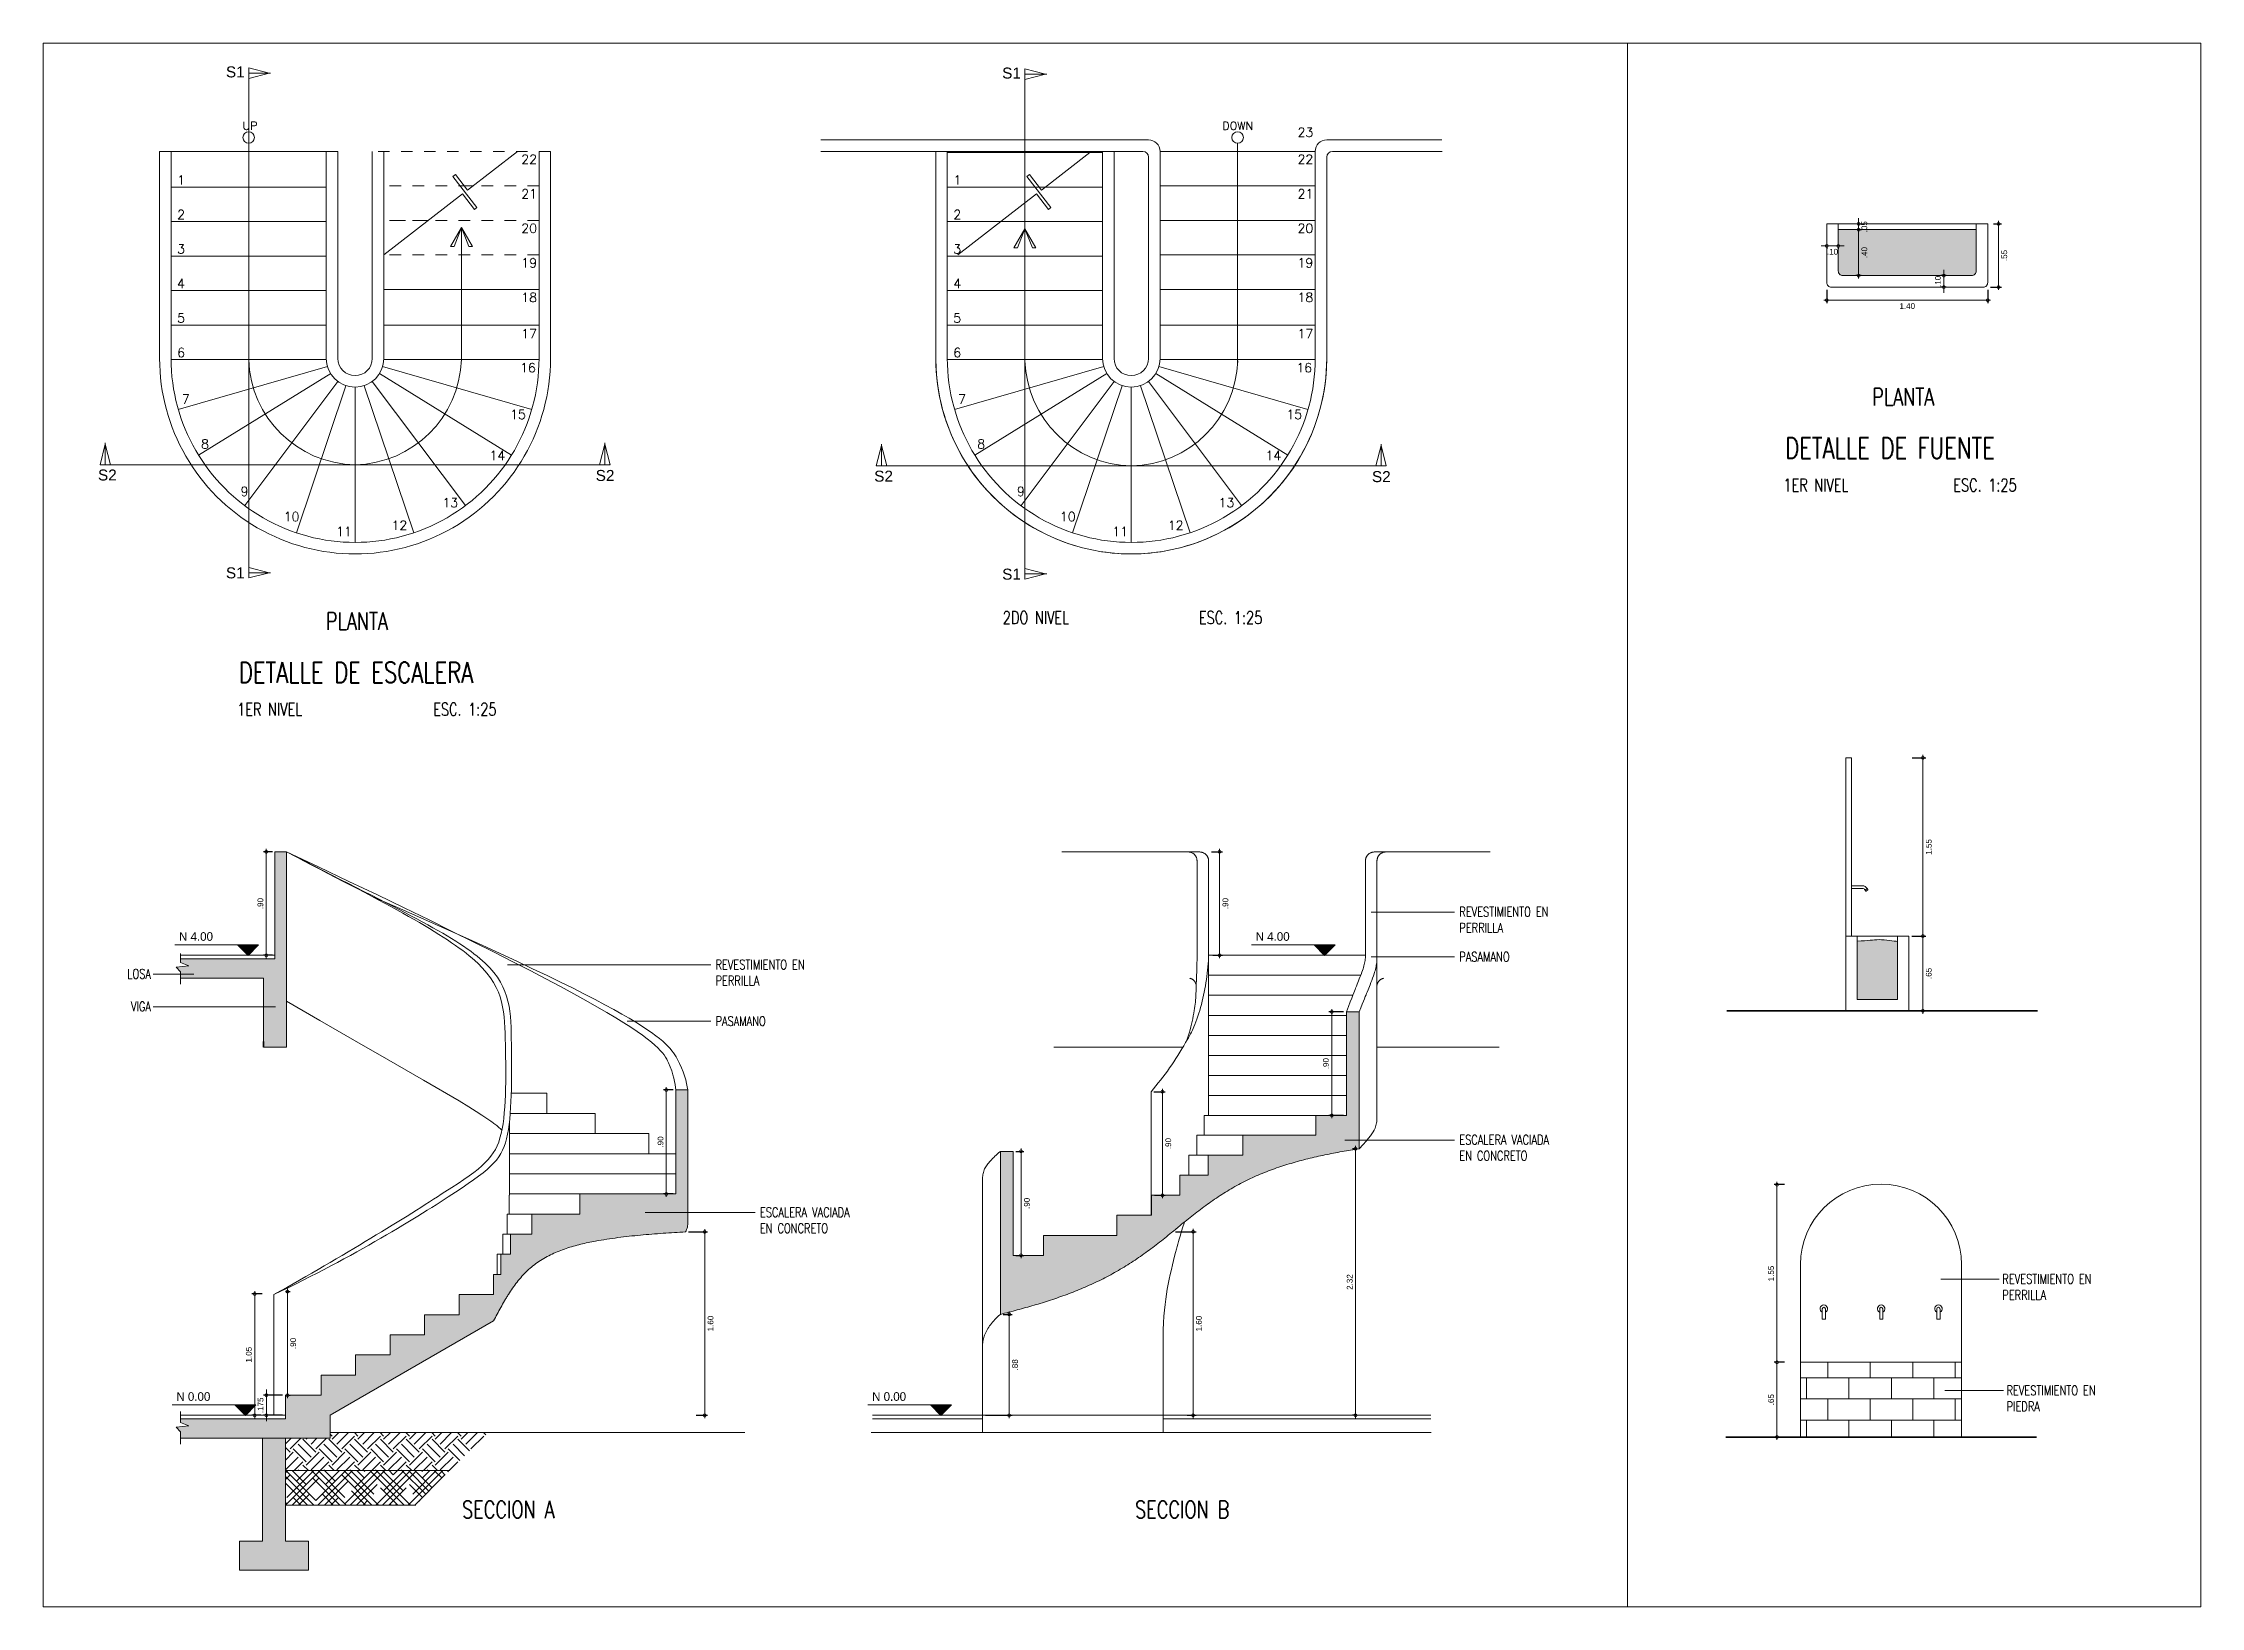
# Model space of a CAD drawing. Header units: metres. Extents: x 113 to 2416, y -346 to 476.
# Drawn here: x 259.36 to 278.13, y -166.51 to -152.91 of the extents above; entities that cross this region are included whole.
import ezdxf

# ---------------------------------------------------------------- set-up
doc = ezdxf.new("R2010")
doc.units = ezdxf.units.M
doc.header["$PDMODE"] = 34
for name, pattern in [('0', [0]), ('CONTINU', [0]), ('DASHED', [0.75, 0.5, -0.25])]:
    doc.linetypes.add(name, pattern=pattern)
doc.layers.get('0').update_dxf_attribs({"color": 250, "linetype": '0', "lineweight": 20})
doc.layers.get('Defpoints').update_dxf_attribs({"color": 6})
for name, color, linetype, lineweight in [('A-FLOR', 253, 'Continuous', 0), ('A-WALL', 250, 'Continuous', 20), ('baranda vidrio', 143, 'Continuous', 0), ('corte', 250, 'Continuous', 20), ('DIMENSIONES', 5, 'Continuous', 5), ('muros bajitos', 252, 'Continuous', 5), ('piscina', 131, 'Continuous', 0), ('piso', 253, 'Continuous', 0), ('S-STRS', 7, 'Continuous', 9), ('SE-2', 252, 'Continuous', 9), ('SE-3', 253, 'Continuous', 5), ('textos', 7, 'Continuous', 0)]:
    doc.layers.add(name, color=color, linetype=linetype, lineweight=lineweight)
doc.layers.add('RELLENO SECCION', color=8, linetype='Continuous', lineweight=0, transparency=0.4)
doc.styles.add('Arch-Dim', font='romans.shx', dxfattribs={"width": 0.75})
doc.styles.add('ESC100-2mm', font='arial.ttf', dxfattribs={"height": 0.15})
doc.styles.add('ESC25-2mm', font='arial.ttf', dxfattribs={"height": 0.05})
doc.styles.add('Roman', font='romans')
doc.styles.get("Standard").update_dxf_attribs({"font": 'arial.ttf', "height": 0.1875})
doc.dimstyles.new('DIMS25', dxfattribs={"dimtxt": 0.05, "dimasz": 0.05, "dimexe": 0.025, "dimexo": 0.025, "dimgap": 0.025, "dimtad": 2, "dimzin": 4, "dimdsep": 46, "dimtxsty": 'ESC25-2mm', "dimblk": 'DOTSMALL', "dimcen": 0.025, "dimdle": 0.025, "dimclrd": 256, "dimclre": 256, "dimclrt": 1, "dimadec": 0, "dimazin": 0, "dimtfac": 1, "dimtix": 1, "dimtmove": 2, "dimatfit": 3, "dimfxl": 1, "dimtolj": 1, "dimtzin": 0, "dimlwd": -1, "dimarcsym": 0})

msp = doc.modelspace()

# ---------------------------------------------------------------- texts
at = {"layer": 'textos'}
for s, insert, char_height, width, attachment_point, style in [('\\pxt5.9124,29;S1', (260.954, -153.112, -0.133), 0.09552, 0.83629, 1, 'ESC100-2mm'), ('\\pxt5.9124,29;S1', (267.705, -153.122, -0.133), 0.09552, 0.83629, 1, 'ESC100-2mm'), ('\\pxt5.9124,29;S2', (259.841, -156.617, -0.133), 0.09552, 0.83629, 1, 'ESC100-2mm'), ('\\pxt5.9124,29;S2', (264.17, -156.621, -0.133), 0.09552, 0.83629, 1, 'ESC100-2mm'), ('\\pxt5.9124,29;S2', (266.592, -156.627, -0.133), 0.09552, 0.83629, 1, 'ESC100-2mm'), ('\\pxt5.9124,29;S2', (270.921, -156.631, -0.133), 0.09552, 0.83629, 1, 'ESC100-2mm'), ('\\pxt5.9124,29;S1', (260.954, -157.468, -0.133), 0.09552, 0.83629, 1, 'ESC100-2mm'), ('\\pxt5.9124,29;S1', (267.705, -157.479, -0.133), 0.09552, 0.83629, 1, 'ESC100-2mm'), ('\\pxsm1;{\\H0.2554x;REVESTIMIENTO EN PERRILLA}', (271.681, -160.421, -0.195), 0.32694, 0.97467, 1, 'Arch-Dim'), ('\\pxsm1;{\\H0.2554x;PASAMANO}', (271.681, -160.812, -0.195), 0.32694, 0.97467, 1, 'Arch-Dim'), ('\\pxsm1;{\\H0.2554x;LOSA}', (260.302, -160.961), 0.32694, 0.97467, 3, 'Arch-Dim'), ('\\pxsm1;{\\H0.2554x;REVESTIMIENTO EN PERRILLA}', (265.212, -160.88), 0.32694, 0.97467, 1, 'Arch-Dim'), ('\\pxsm1;{\\H0.2554x;VIGA}', (260.302, -161.244), 0.32694, 0.97467, 3, 'Arch-Dim'), ('\\pxsm1;{\\H0.2554x;PASAMANO}', (265.212, -161.372), 0.32694, 0.97467, 1, 'Arch-Dim'), ('\\pxsm1;{\\H0.2554x;ESCALERA VACIADA EN CONCRETO}', (271.681, -162.403, -0.195), 0.32694, 0.97467, 1, 'Arch-Dim'), ('\\pxsm1;{\\H0.2554x;ESCALERA VACIADA EN CONCRETO}', (265.598, -163.034, -0.195), 0.32694, 0.97467, 1, 'Arch-Dim'), ('\\pxsm1;{\\H0.2554x;REVESTIMIENTO EN PERRILLA}', (276.404, -163.613, -0.195), 0.32694, 0.97467, 1, 'Arch-Dim'), ('\\pxsm1;{\\H0.2554x;REVESTIMIENTO EN PIEDRA}', (276.44, -164.583, -0.195), 0.32694, 0.97467, 1, 'Arch-Dim')]:
    msp.add_mtext(s, dxfattribs=dict(at, insert=insert, char_height=char_height, width=width, attachment_point=attachment_point, style=style))
for s, width, gutter_width, insert, char_height, attachment_point, style in [('UP', 109.13071, 50, (261.099, -153.593), 0.07, 1, 'Roman'), ('DOWN', 109.13071, 50, (269.888, -153.594), 0.07, 3, 'Roman'), ('{\\Ftxt|c0;N 4.00}', 2.21694, 0.5, (260.546, -160.64), 0.075, 1, 'ESC100-2mm'), ('{\\Ftxt|c0;N 4.00}', 2.21694, 0.5, (269.91, -160.64), 0.075, 1, 'ESC100-2mm'), ('{\\Ftxt|c0;N 0.00}', 2.21694, 0.5, (260.523, -164.64), 0.075, 1, 'ESC100-2mm'), ('{\\Ftxt|c0;N 0.00}', 2.21694, 0.5, (266.574, -164.64), 0.075, 1, 'ESC100-2mm')]:
    msp.add_mtext_dynamic_manual_height_columns(s, width=width, gutter_width=gutter_width, heights=[0], dxfattribs=dict(at, insert=insert, char_height=char_height, attachment_point=attachment_point, style=style))
at = {"layer": 'textos', "char_height": 0.08, "width": 3.38637}
for s, insert, attachment_point in [('\\pxqc;{\\Fromans|c0;23}', (268.649, -153.725), 7), ('\\pxqc;{\\Fromans|c0;22}', (261.898, -153.96), 7), ('\\pxqc;{\\Fromans|c0;22}', (268.649, -153.96), 7), ('\\pxqc;{\\Fromans|c0;1}', (262.257, -154.14), 9), ('\\pxqc;{\\Fromans|c0;1}', (269.008, -154.14), 9), ('\\pxqc;{\\Fromans|c0;21}', (261.898, -154.26), 7), ('\\pxqc;{\\Fromans|c0;21}', (268.649, -154.26), 7), ('\\pxqc;{\\Fromans|c0;2}', (262.257, -154.44), 9), ('\\pxqc;{\\Fromans|c0;2}', (269.008, -154.44), 9), ('\\pxqc;{\\Fromans|c0;20}', (261.898, -154.56), 7), ('\\pxqc;{\\Fromans|c0;20}', (268.649, -154.56), 7), ('\\pxqc;{\\Fromans|c0;3}', (262.257, -154.74), 9), ('\\pxqc;{\\Fromans|c0;19}', (261.898, -154.86), 7), ('\\pxqc;{\\Fromans|c0;3}', (269.008, -154.74), 9), ('\\pxqc;{\\Fromans|c0;19}', (268.649, -154.86), 7), ('\\pxqc;{\\Fromans|c0;4}', (262.257, -155.04), 9), ('\\pxqc;{\\Fromans|c0;4}', (269.008, -155.04), 9), ('\\pxqc;{\\Fromans|c0;18}', (261.898, -155.16), 7), ('\\pxqc;{\\Fromans|c0;18}', (268.649, -155.16), 7), ('\\pxqc;{\\Fromans|c0;5}', (262.257, -155.34), 9), ('\\pxqc;{\\Fromans|c0;5}', (269.008, -155.34), 9), ('\\pxqc;{\\Fromans|c0;6}', (262.257, -155.64), 9), ('\\pxqc;{\\Fromans|c0;17}', (261.898, -155.476), 7), ('\\pxqc;{\\Fromans|c0;6}', (269.008, -155.64), 9), ('\\pxqc;{\\Fromans|c0;17}', (268.649, -155.476), 7), ('\\pxqc;{\\Fromans|c0;16}', (261.888, -155.772), 7), ('\\pxqc;{\\Fromans|c0;16}', (268.639, -155.772), 7), ('\\pxqc;{\\Fromans|c0;7}', (262.298, -156.046), 9), ('\\pxqc;{\\Fromans|c0;15}', (261.801, -156.178), 7), ('\\pxqc;{\\Fromans|c0;7}', (269.049, -156.046), 9), ('\\pxqc;{\\Fromans|c0;15}', (268.552, -156.178), 7), ('\\pxqc;{\\Fromans|c0;8}', (262.465, -156.435), 9), ('\\pxqc;{\\Fromans|c0;14}', (265.007, -156.535), 9), ('\\pxqc;{\\Fromans|c0;8}', (269.216, -156.435), 9), ('\\pxqc;{\\Fromans|c0;14}', (271.758, -156.535), 9), ('\\pxqc;{\\Fromans|c0;9}', (262.809, -156.848), 9), ('\\pxqc;{\\Fromans|c0;13}', (264.598, -156.945), 9), ('\\pxqc;{\\Fromans|c0;9}', (269.561, -156.848), 9), ('\\pxqc;{\\Fromans|c0;13}', (271.349, -156.945), 9), ('\\pxqc;{\\Fromans|c0;10}', (263.218, -157.066), 9), ('\\pxqc;{\\Fromans|c0;12}', (264.156, -157.142), 9), ('\\pxqc;{\\Fromans|c0;10}', (269.969, -157.066), 9), ('\\pxqc;{\\Fromans|c0;12}', (270.907, -157.142), 9), ('\\pxqc;{\\Fromans|c0;11}', (263.674, -157.196), 9), ('\\pxqc;{\\Fromans|c0;11}', (270.425, -157.196), 9)]:
    msp.add_mtext(s, dxfattribs=dict(at, insert=insert, attachment_point=attachment_point))
at = {"layer": 'textos', "lineweight": 13, "style": 'Arch-Dim'}
for s, insert, char_height, attachment_point in [('PLANTA', (275.272, -155.91), 0.15, 1), ('DETALLE DE FUENTE', (274.516, -156.34), 0.18, 1), ('1ER NIVEL', (274.499, -156.697), 0.11, 1), ('ESC. 1:25', (275.977, -156.697), 0.11, 1), ('PLANTA', (261.823, -157.86), 0.15, 1), ('2DO NIVEL', (267.71, -157.85), 0.11, 1), ('ESC. 1:25', (269.416, -157.85), 0.11, 1), ('DETALLE DE ESCALERA', (261.067, -158.291), 0.18, 1), ('1ER NIVEL', (261.051, -158.647), 0.11, 1), ('ESC. 1:25', (262.756, -158.647), 0.11, 1), ('\\pxt5,13;SECCION A', (263.813, -165.585), 0.15, 3), ('\\pxt5,13;SECCION B', (269.681, -165.585), 0.15, 3)]:
    msp.add_mtext_dynamic_manual_height_columns(s, width=26.65337, gutter_width=15, heights=[0], dxfattribs=dict(at, insert=insert, char_height=char_height, attachment_point=attachment_point))

# ---------------------------------------------------------------- blocks, each defined once
blk = doc.blocks.new('_DotSmall')
at = {"color": 0, "linetype": 'ByBlock', "lineweight": 13, "const_width": 0.5}
blk.add_lwpolyline([(-0.0625, 0, 1), (0.0625, 0, 1)], format="xyb", close=True, dxfattribs=at)
blk = doc.blocks.new('*D507')
at = {"layer": 'Defpoints', "color": 0, "transparency": 16777216}
for p in [(275.646, -160.674), (275.646, -161.324), (275.713, -161.324)]:
    blk.add_point(p, dxfattribs=at)
at = {"layer": 'DIMENSIONES', "lineweight": -2, "transparency": 16777216}
for p, q in [((275.671, -160.674), (275.738, -160.674)), ((275.671, -161.324), (275.738, -161.324))]:
    blk.add_line(p, q, dxfattribs=at)
at = {"layer": 'DIMENSIONES', "transparency": 16777216}
blk.add_line((275.713, -160.649), (275.713, -161.349), dxfattribs=at)
at = {"layer": 'DIMENSIONES', "transparency": 16777216, "xscale": 0.05, "yscale": 0.05, "zscale": 0.05}
for p, rotation in [((275.713, -160.674), 90), ((275.713, -161.324), 270)]:
    blk.add_blockref('_DotSmall', p, dxfattribs=dict(at, rotation=rotation))
at = {"layer": 'DIMENSIONES', "color": 5, "lineweight": 13, "transparency": 16777216, "insert": (275.764, -160.999), "char_height": 0.05, "attachment_point": 5, "rotation": 90, "style": 'ESC25-2mm'}
blk.add_mtext('\\A1;.65', dxfattribs=at)
blk = doc.blocks.new('*D508')
at = {"layer": 'Defpoints', "color": 0, "transparency": 16777216}
for p in [(274.877, -155.031), (276.277, -155.031), (276.277, -155.145)]:
    blk.add_point(p, dxfattribs=at)
at = {"layer": 'DIMENSIONES', "transparency": 16777216}
blk.add_line((274.852, -155.145), (276.302, -155.145), dxfattribs=at)
at = {"layer": 'DIMENSIONES', "lineweight": -2, "transparency": 16777216}
for p, q in [((274.877, -155.056), (274.877, -155.17)), ((276.277, -155.056), (276.277, -155.17))]:
    blk.add_line(p, q, dxfattribs=at)
at = {"layer": 'DIMENSIONES', "transparency": 16777216, "xscale": 0.05, "yscale": 0.05, "zscale": 0.05, "rotation": 180}
blk.add_blockref('_DotSmall', (274.877, -155.145), dxfattribs=at)
at = {"layer": 'DIMENSIONES', "transparency": 16777216, "xscale": 0.05, "yscale": 0.05, "zscale": 0.05}
blk.add_blockref('_DotSmall', (276.277, -155.145), dxfattribs=at)
at = {"layer": 'DIMENSIONES', "color": 5, "lineweight": 13, "transparency": 16777216, "insert": (275.577, -155.196), "char_height": 0.05, "attachment_point": 5, "style": 'ESC25-2mm'}
blk.add_mtext('\\A1;1.40', dxfattribs=at)
blk = doc.blocks.new('*D509')
at = {"layer": 'Defpoints', "color": 0, "transparency": 16777216}
for p in [(276.301, -154.481), (276.371, -154.481), (276.277, -155.031)]:
    blk.add_point(p, dxfattribs=at)
at = {"layer": 'DIMENSIONES', "lineweight": -2, "transparency": 16777216}
for p, q in [((276.326, -154.481), (276.396, -154.481)), ((276.302, -155.031), (276.396, -155.031))]:
    blk.add_line(p, q, dxfattribs=at)
at = {"layer": 'DIMENSIONES', "transparency": 16777216}
blk.add_line((276.371, -155.056), (276.371, -154.456), dxfattribs=at)
at = {"layer": 'DIMENSIONES', "transparency": 16777216, "xscale": 0.05, "yscale": 0.05, "zscale": 0.05}
for p, rotation in [((276.371, -154.481), 90), ((276.371, -155.031), 270)]:
    blk.add_blockref('_DotSmall', p, dxfattribs=dict(at, rotation=rotation))
at = {"layer": 'DIMENSIONES', "color": 5, "lineweight": 13, "transparency": 16777216, "insert": (276.421, -154.756), "char_height": 0.05, "attachment_point": 5, "rotation": 90, "style": 'ESC25-2mm'}
blk.add_mtext('\\A1;.55', dxfattribs=at)
blk = doc.blocks.new('*D511')
at = {"layer": 'Defpoints', "color": 0, "transparency": 16777216}
for p in [(261.306, -164.666), (261.472, -164.666), (261.472, -164.841)]:
    blk.add_point(p, dxfattribs=at)
at = {"layer": 'DIMENSIONES', "lineweight": -2, "transparency": 16777216}
for p, q in [((261.447, -164.666), (261.281, -164.666)), ((261.447, -164.841), (261.281, -164.841))]:
    blk.add_line(p, q, dxfattribs=at)
at = {"layer": 'DIMENSIONES', "transparency": 16777216}
for p, q in [((261.306, -164.666), (261.306, -164.616)), ((261.306, -164.841), (261.306, -164.666)), ((261.306, -164.841), (261.306, -164.891))]:
    blk.add_line(p, q, dxfattribs=at)
at = {"layer": 'DIMENSIONES', "transparency": 16777216, "xscale": 0.05, "yscale": 0.05, "zscale": 0.05}
for p, rotation in [((261.306, -164.666), 270), ((261.306, -164.841), 90)]:
    blk.add_blockref('_DotSmall', p, dxfattribs=dict(at, rotation=rotation))
at = {"layer": 'DIMENSIONES', "color": 5, "lineweight": 13, "transparency": 16777216, "insert": (261.255, -164.754), "char_height": 0.05, "attachment_point": 5, "rotation": 90, "style": 'ESC25-2mm'}
blk.add_mtext('\\A1;.175', dxfattribs=at)
blk = doc.blocks.new('*D513')
at = {"layer": 'Defpoints', "color": 0, "transparency": 16777216}
for p in [(275.594, -159.124), (275.713, -159.124), (275.592, -160.674)]:
    blk.add_point(p, dxfattribs=at)
at = {"layer": 'DIMENSIONES', "lineweight": -2, "transparency": 16777216}
for p, q in [((275.619, -159.124), (275.738, -159.124)), ((275.617, -160.674), (275.738, -160.674))]:
    blk.add_line(p, q, dxfattribs=at)
at = {"layer": 'DIMENSIONES', "transparency": 16777216}
blk.add_line((275.713, -160.699), (275.713, -159.099), dxfattribs=at)
at = {"layer": 'DIMENSIONES', "transparency": 16777216, "xscale": 0.05, "yscale": 0.05, "zscale": 0.05}
for p, rotation in [((275.713, -159.124), 90), ((275.713, -160.674), 270)]:
    blk.add_blockref('_DotSmall', p, dxfattribs=dict(at, rotation=rotation))
at = {"layer": 'DIMENSIONES', "color": 5, "lineweight": 13, "transparency": 16777216, "insert": (275.764, -159.899), "char_height": 0.05, "attachment_point": 5, "rotation": 90, "style": 'ESC25-2mm'}
blk.add_mtext('\\A1;1.55', dxfattribs=at)
blk = doc.blocks.new('*D514')
at = {"layer": 'Defpoints', "color": 0, "transparency": 16777216}
for p in [(274.444, -164.38), (274.535, -164.38), (274.535, -165.03)]:
    blk.add_point(p, dxfattribs=at)
at = {"layer": 'DIMENSIONES', "lineweight": -2, "transparency": 16777216}
for p, q in [((274.51, -164.38), (274.419, -164.38)), ((274.51, -165.03), (274.419, -165.03))]:
    blk.add_line(p, q, dxfattribs=at)
at = {"layer": 'DIMENSIONES', "transparency": 16777216}
blk.add_line((274.444, -165.055), (274.444, -164.355), dxfattribs=at)
at = {"layer": 'DIMENSIONES', "transparency": 16777216, "xscale": 0.05, "yscale": 0.05, "zscale": 0.05}
for p, rotation in [((274.444, -164.38), 90), ((274.444, -165.03), 270)]:
    blk.add_blockref('_DotSmall', p, dxfattribs=dict(at, rotation=rotation))
at = {"layer": 'DIMENSIONES', "color": 5, "lineweight": 13, "transparency": 16777216, "insert": (274.393, -164.705), "char_height": 0.05, "attachment_point": 5, "rotation": 90, "style": 'ESC25-2mm'}
blk.add_mtext('\\A1;.65', dxfattribs=at)
blk = doc.blocks.new('*D515')
at = {"layer": 'Defpoints', "color": 0, "transparency": 16777216}
for p in [(274.444, -162.835), (274.535, -162.835), (274.535, -164.38)]:
    blk.add_point(p, dxfattribs=at)
at = {"layer": 'DIMENSIONES', "lineweight": -2, "transparency": 16777216}
for p, q in [((274.51, -162.835), (274.419, -162.835)), ((274.51, -164.38), (274.419, -164.38))]:
    blk.add_line(p, q, dxfattribs=at)
at = {"layer": 'DIMENSIONES', "transparency": 16777216}
blk.add_line((274.444, -164.405), (274.444, -162.81), dxfattribs=at)
at = {"layer": 'DIMENSIONES', "transparency": 16777216, "xscale": 0.05, "yscale": 0.05, "zscale": 0.05}
for p, rotation in [((274.444, -162.835), 90), ((274.444, -164.38), 270)]:
    blk.add_blockref('_DotSmall', p, dxfattribs=dict(at, rotation=rotation))
at = {"layer": 'DIMENSIONES', "color": 5, "transparency": 16777216, "insert": (274.393, -163.608), "char_height": 0.05, "attachment_point": 5, "rotation": 90, "style": 'ESC25-2mm'}
blk.add_mtext('\\A1;1.55', dxfattribs=at)
blk = doc.blocks.new('*D516')
at = {"layer": 'Defpoints', "color": 0, "transparency": 16777216}
for p in [(261.204, -163.786), (261.295, -163.786), (261.282, -164.841)]:
    blk.add_point(p, dxfattribs=at)
at = {"layer": 'DIMENSIONES', "lineweight": -2, "transparency": 16777216}
for p, q in [((261.27, -163.786), (261.179, -163.786)), ((261.257, -164.841), (261.179, -164.841))]:
    blk.add_line(p, q, dxfattribs=at)
at = {"layer": 'DIMENSIONES', "transparency": 16777216}
blk.add_line((261.204, -164.866), (261.204, -163.761), dxfattribs=at)
at = {"layer": 'DIMENSIONES', "transparency": 16777216, "xscale": 0.05, "yscale": 0.05, "zscale": 0.05}
for p, rotation in [((261.204, -163.786), 90), ((261.204, -164.841), 270)]:
    blk.add_blockref('_DotSmall', p, dxfattribs=dict(at, rotation=rotation))
at = {"layer": 'DIMENSIONES', "color": 5, "lineweight": 13, "transparency": 16777216, "insert": (261.153, -164.314), "char_height": 0.05, "attachment_point": 5, "rotation": 90, "style": 'ESC25-2mm'}
blk.add_mtext('\\A1;1.05', dxfattribs=at)
blk = doc.blocks.new('*D517')
at = {"layer": 'Defpoints', "color": 0, "transparency": 16777216}
for p in [(261.446, -163.765), (261.489, -163.765), (261.472, -164.666)]:
    blk.add_point(p, dxfattribs=at)
at = {"layer": 'DIMENSIONES', "lineweight": -2, "transparency": 16777216}
for p, q in [((261.471, -163.765), (261.514, -163.765)), ((261.497, -164.666), (261.514, -164.666))]:
    blk.add_line(p, q, dxfattribs=at)
at = {"layer": 'DIMENSIONES', "transparency": 16777216}
blk.add_line((261.489, -164.691), (261.489, -163.74), dxfattribs=at)
at = {"layer": 'DIMENSIONES', "transparency": 16777216, "xscale": 0.05, "yscale": 0.05, "zscale": 0.05}
for p, rotation in [((261.489, -163.765), 90), ((261.489, -164.666), 270)]:
    blk.add_blockref('_DotSmall', p, dxfattribs=dict(at, rotation=rotation))
at = {"layer": 'DIMENSIONES', "color": 5, "lineweight": 13, "transparency": 16777216, "insert": (261.539, -164.216), "char_height": 0.05, "attachment_point": 5, "rotation": 90, "style": 'ESC25-2mm'}
blk.add_mtext('\\A1;.90', dxfattribs=at)
blk = doc.blocks.new('*D518')
at = {"layer": 'Defpoints', "color": 0, "transparency": 16777216}
for p in [(270.572, -161.333), (270.7, -161.333), (270.7, -162.233)]:
    blk.add_point(p, dxfattribs=at)
at = {"layer": 'DIMENSIONES', "lineweight": -2, "transparency": 16777216}
for p, q in [((270.675, -161.333), (270.547, -161.333)), ((270.675, -162.233), (270.547, -162.233))]:
    blk.add_line(p, q, dxfattribs=at)
at = {"layer": 'DIMENSIONES', "transparency": 16777216}
blk.add_line((270.572, -162.258), (270.572, -161.308), dxfattribs=at)
at = {"layer": 'DIMENSIONES', "transparency": 16777216, "xscale": 0.05, "yscale": 0.05, "zscale": 0.05}
for p, rotation in [((270.572, -161.333), 90), ((270.572, -162.233), 270)]:
    blk.add_blockref('_DotSmall', p, dxfattribs=dict(at, rotation=rotation))
at = {"layer": 'DIMENSIONES', "color": 5, "lineweight": 13, "transparency": 16777216, "insert": (270.521, -161.783), "char_height": 0.05, "attachment_point": 5, "rotation": 90, "style": 'ESC25-2mm'}
blk.add_mtext('\\A1;.90', dxfattribs=at)
blk = doc.blocks.new('*D519')
at = {"layer": 'Defpoints', "color": 0, "transparency": 16777216}
for p in [(269.501, -159.941), (269.596, -159.941), (269.512, -160.841)]:
    blk.add_point(p, dxfattribs=at)
at = {"layer": 'DIMENSIONES', "lineweight": -2, "transparency": 16777216}
for p, q in [((269.526, -159.941), (269.621, -159.941)), ((269.537, -160.841), (269.621, -160.841))]:
    blk.add_line(p, q, dxfattribs=at)
at = {"layer": 'DIMENSIONES', "transparency": 16777216}
blk.add_line((269.596, -160.866), (269.596, -159.916), dxfattribs=at)
at = {"layer": 'DIMENSIONES', "transparency": 16777216, "xscale": 0.05, "yscale": 0.05, "zscale": 0.05}
for p, rotation in [((269.596, -159.941), 90), ((269.596, -160.841), 270)]:
    blk.add_blockref('_DotSmall', p, dxfattribs=dict(at, rotation=rotation))
at = {"layer": 'DIMENSIONES', "color": 5, "lineweight": 13, "transparency": 16777216, "insert": (269.647, -160.391), "char_height": 0.05, "attachment_point": 5, "rotation": 90, "style": 'ESC25-2mm'}
blk.add_mtext('\\A1;.90', dxfattribs=at)
blk = doc.blocks.new('*D520')
at = {"layer": 'Defpoints', "color": 0, "transparency": 16777216}
for p in [(261.305, -159.941), (261.384, -159.941), (261.384, -160.841)]:
    blk.add_point(p, dxfattribs=at)
at = {"layer": 'DIMENSIONES', "lineweight": -2, "transparency": 16777216}
for p, q in [((261.359, -159.941), (261.28, -159.941)), ((261.359, -160.841), (261.28, -160.841))]:
    blk.add_line(p, q, dxfattribs=at)
at = {"layer": 'DIMENSIONES', "transparency": 16777216}
blk.add_line((261.305, -160.866), (261.305, -159.916), dxfattribs=at)
at = {"layer": 'DIMENSIONES', "transparency": 16777216, "xscale": 0.05, "yscale": 0.05, "zscale": 0.05}
for p, rotation in [((261.305, -159.941), 90), ((261.305, -160.841), 270)]:
    blk.add_blockref('_DotSmall', p, dxfattribs=dict(at, rotation=rotation))
at = {"layer": 'DIMENSIONES', "color": 5, "lineweight": 13, "transparency": 16777216, "insert": (261.254, -160.391), "char_height": 0.05, "attachment_point": 5, "rotation": 90, "style": 'ESC25-2mm'}
blk.add_mtext('\\A1;.90', dxfattribs=at)
blk = doc.blocks.new('*D521')
at = {"layer": 'corte', "lineweight": -2, "transparency": 16777216}
for p, q in [((267.825, -162.546), (267.894, -162.546)), ((267.825, -163.45), (267.894, -163.45))]:
    blk.add_line(p, q, dxfattribs=at)
at = {"layer": 'corte', "transparency": 16777216}
blk.add_line((267.869, -163.475), (267.869, -162.521), dxfattribs=at)
at = {"layer": 'Defpoints', "color": 0, "transparency": 16777216}
for p in [(267.8, -162.546), (267.869, -162.546), (267.8, -163.45)]:
    blk.add_point(p, dxfattribs=at)
at = {"layer": 'corte', "transparency": 16777216, "xscale": 0.05, "yscale": 0.05, "zscale": 0.05}
for p, rotation in [((267.869, -162.546), 90), ((267.869, -163.45), 270)]:
    blk.add_blockref('_DotSmall', p, dxfattribs=dict(at, rotation=rotation))
at = {"layer": 'corte', "color": 5, "transparency": 16777216, "insert": (267.92, -162.998), "char_height": 0.05, "attachment_point": 5, "rotation": 90, "style": 'ESC25-2mm'}
blk.add_mtext('\\A1;.90', dxfattribs=at)
blk = doc.blocks.new('*D522')
at = {"layer": 'Defpoints', "color": 0, "transparency": 16777216}
for p in [(269, -162.027), (269.099, -162.027), (269.004, -162.928)]:
    blk.add_point(p, dxfattribs=at)
at = {"layer": 'DIMENSIONES', "lineweight": -2, "transparency": 16777216}
for p, q in [((269.025, -162.027), (269.124, -162.027)), ((269.029, -162.928), (269.124, -162.928))]:
    blk.add_line(p, q, dxfattribs=at)
at = {"layer": 'DIMENSIONES', "transparency": 16777216}
blk.add_line((269.099, -162.953), (269.099, -162.002), dxfattribs=at)
at = {"layer": 'DIMENSIONES', "transparency": 16777216, "xscale": 0.05, "yscale": 0.05, "zscale": 0.05}
for p, rotation in [((269.099, -162.027), 90), ((269.099, -162.928), 270)]:
    blk.add_blockref('_DotSmall', p, dxfattribs=dict(at, rotation=rotation))
at = {"layer": 'DIMENSIONES', "color": 5, "lineweight": 13, "transparency": 16777216, "insert": (269.15, -162.478), "char_height": 0.05, "attachment_point": 5, "rotation": 90, "style": 'ESC25-2mm'}
blk.add_mtext('\\A1;.90', dxfattribs=at)
blk = doc.blocks.new('*D523')
at = {"layer": 'Defpoints', "color": 0, "transparency": 16777216}
for p in [(264.868, -162.012), (264.784, -162.916), (264.868, -162.916)]:
    blk.add_point(p, dxfattribs=at)
at = {"layer": 'DIMENSIONES', "lineweight": -2, "transparency": 16777216}
for p, q in [((264.843, -162.012), (264.759, -162.012)), ((264.843, -162.916), (264.759, -162.916))]:
    blk.add_line(p, q, dxfattribs=at)
at = {"layer": 'DIMENSIONES', "transparency": 16777216}
blk.add_line((264.784, -161.987), (264.784, -162.941), dxfattribs=at)
at = {"layer": 'DIMENSIONES', "transparency": 16777216, "xscale": 0.05, "yscale": 0.05, "zscale": 0.05}
for p, rotation in [((264.784, -162.012), 90), ((264.784, -162.916), 270)]:
    blk.add_blockref('_DotSmall', p, dxfattribs=dict(at, rotation=rotation))
at = {"layer": 'DIMENSIONES', "color": 5, "lineweight": 13, "transparency": 16777216, "insert": (264.734, -162.464), "char_height": 0.05, "attachment_point": 5, "rotation": 90, "style": 'ESC25-2mm'}
blk.add_mtext('\\A1;.90', dxfattribs=at)
blk = doc.blocks.new('*D524')
at = {"layer": 'Defpoints', "color": 0, "transparency": 16777216}
for p in [(270.811, -162.523), (270.778, -164.841), (270.811, -164.841)]:
    blk.add_point(p, dxfattribs=at)
at = {"layer": 'DIMENSIONES', "transparency": 16777216}
blk.add_line((270.778, -162.498), (270.778, -164.866), dxfattribs=at)
at = {"layer": 'DIMENSIONES', "lineweight": -2, "transparency": 16777216}
for p, q in [((270.786, -162.523), (270.753, -162.523)), ((270.786, -164.841), (270.753, -164.841))]:
    blk.add_line(p, q, dxfattribs=at)
at = {"layer": 'DIMENSIONES', "transparency": 16777216, "xscale": 0.05, "yscale": 0.05, "zscale": 0.05}
for p, rotation in [((270.778, -162.523), 90), ((270.778, -164.841), 270)]:
    blk.add_blockref('_DotSmall', p, dxfattribs=dict(at, rotation=rotation))
at = {"layer": 'DIMENSIONES', "color": 5, "lineweight": 13, "transparency": 16777216, "insert": (270.728, -163.682), "char_height": 0.05, "attachment_point": 5, "rotation": 90, "style": 'ESC25-2mm'}
blk.add_mtext('\\A1;2.32', dxfattribs=at)
blk = doc.blocks.new('*D525')
at = {"layer": 'Defpoints', "color": 0, "transparency": 16777216}
for p in [(267.69, -163.963), (267.535, -164.841), (267.766, -164.841)]:
    blk.add_point(p, dxfattribs=at)
at = {"layer": 'DIMENSIONES', "lineweight": -2, "transparency": 16777216}
for p, q in [((267.715, -163.963), (267.791, -163.963)), ((267.56, -164.841), (267.791, -164.841))]:
    blk.add_line(p, q, dxfattribs=at)
at = {"layer": 'DIMENSIONES', "transparency": 16777216}
blk.add_line((267.766, -163.938), (267.766, -164.866), dxfattribs=at)
at = {"layer": 'DIMENSIONES', "transparency": 16777216, "xscale": 0.05, "yscale": 0.05, "zscale": 0.05}
for p, rotation in [((267.766, -163.963), 90), ((267.766, -164.841), 270)]:
    blk.add_blockref('_DotSmall', p, dxfattribs=dict(at, rotation=rotation))
at = {"layer": 'DIMENSIONES', "color": 5, "lineweight": 13, "transparency": 16777216, "insert": (267.817, -164.402), "char_height": 0.05, "attachment_point": 5, "rotation": 90, "style": 'ESC25-2mm'}
blk.add_mtext('\\A1;.88', dxfattribs=at)
blk = doc.blocks.new('*D526')
at = {"layer": 'Defpoints', "color": 0, "transparency": 16777216}
for p in [(269.187, -163.245), (269.29, -164.841), (269.366, -164.841)]:
    blk.add_point(p, dxfattribs=at)
at = {"layer": 'DIMENSIONES', "lineweight": -2, "transparency": 16777216}
for p, q in [((269.212, -163.245), (269.391, -163.245)), ((269.315, -164.841), (269.391, -164.841))]:
    blk.add_line(p, q, dxfattribs=at)
at = {"layer": 'DIMENSIONES', "transparency": 16777216}
blk.add_line((269.366, -163.22), (269.366, -164.866), dxfattribs=at)
at = {"layer": 'DIMENSIONES', "transparency": 16777216, "xscale": 0.05, "yscale": 0.05, "zscale": 0.05}
for p, rotation in [((269.366, -163.245), 90), ((269.366, -164.841), 270)]:
    blk.add_blockref('_DotSmall', p, dxfattribs=dict(at, rotation=rotation))
at = {"layer": 'DIMENSIONES', "color": 5, "lineweight": 13, "transparency": 16777216, "insert": (269.416, -164.043), "char_height": 0.05, "attachment_point": 5, "rotation": 90, "style": 'ESC25-2mm'}
blk.add_mtext('\\A1;1.60', dxfattribs=at)
blk = doc.blocks.new('*D527')
at = {"layer": 'Defpoints', "color": 0, "transparency": 16777216}
for p in [(264.952, -163.246), (265.018, -164.841), (265.118, -164.841)]:
    blk.add_point(p, dxfattribs=at)
at = {"layer": 'DIMENSIONES', "lineweight": -2, "transparency": 16777216}
for p, q in [((264.977, -163.246), (265.143, -163.246)), ((265.043, -164.841), (265.143, -164.841))]:
    blk.add_line(p, q, dxfattribs=at)
at = {"layer": 'DIMENSIONES', "transparency": 16777216}
blk.add_line((265.118, -163.221), (265.118, -164.866), dxfattribs=at)
at = {"layer": 'DIMENSIONES', "transparency": 16777216, "xscale": 0.05, "yscale": 0.05, "zscale": 0.05}
for p, rotation in [((265.118, -163.246), 90), ((265.118, -164.841), 270)]:
    blk.add_blockref('_DotSmall', p, dxfattribs=dict(at, rotation=rotation))
at = {"layer": 'DIMENSIONES', "color": 5, "lineweight": 13, "transparency": 16777216, "insert": (265.169, -164.043), "char_height": 0.05, "attachment_point": 5, "rotation": 90, "style": 'ESC25-2mm'}
blk.add_mtext('\\A1;1.60', dxfattribs=at)
blk = doc.blocks.new('INDI.PISO')
blk.add_hatch(color=256).paths.add_polyline_path([(0, 0), (0.183, 0), (0.092, -0.092)])
blk.add_line((0.183, 0), (0.728, 0))
blk.add_lwpolyline([(0, 0), (0.183, 0), (0.092, -0.092), (0, 0)])
blk = doc.blocks.new('*D528')
at = {"layer": 'Defpoints', "color": 0, "transparency": 16777216}
for p in [(275.137, -154.481), (275.137, -154.531), (275.154, -154.531)]:
    blk.add_point(p, dxfattribs=at)
at = {"layer": 'DIMENSIONES', "transparency": 16777216}
for p, q in [((275.154, -154.481), (275.154, -154.431)), ((275.154, -154.481), (275.154, -154.531)), ((275.154, -154.531), (275.154, -154.581))]:
    blk.add_line(p, q, dxfattribs=at)
at = {"layer": 'DIMENSIONES', "lineweight": -2, "transparency": 16777216}
for p, q in [((275.162, -154.481), (275.179, -154.481)), ((275.162, -154.531), (275.179, -154.531))]:
    blk.add_line(p, q, dxfattribs=at)
at = {"layer": 'DIMENSIONES', "transparency": 16777216, "xscale": 0.05, "yscale": 0.05, "zscale": 0.05}
for p, rotation in [((275.154, -154.481), 270), ((275.154, -154.531), 90)]:
    blk.add_blockref('_DotSmall', p, dxfattribs=dict(at, rotation=rotation))
at = {"layer": 'DIMENSIONES', "color": 5, "lineweight": 13, "transparency": 16777216, "insert": (275.204, -154.506), "char_height": 0.05, "attachment_point": 5, "rotation": 90, "style": 'ESC25-2mm'}
blk.add_mtext('\\A1;.05', dxfattribs=at)
blk = doc.blocks.new('*D529')
at = {"layer": 'Defpoints', "color": 0, "transparency": 16777216}
for p in [(275.137, -154.531), (275.154, -154.931), (275.2, -154.931)]:
    blk.add_point(p, dxfattribs=at)
at = {"layer": 'DIMENSIONES', "transparency": 16777216}
blk.add_line((275.154, -154.506), (275.154, -154.956), dxfattribs=at)
at = {"layer": 'DIMENSIONES', "lineweight": -2, "transparency": 16777216}
for p, q in [((275.162, -154.531), (275.179, -154.531)), ((275.175, -154.931), (275.129, -154.931))]:
    blk.add_line(p, q, dxfattribs=at)
at = {"layer": 'DIMENSIONES', "transparency": 16777216, "xscale": 0.05, "yscale": 0.05, "zscale": 0.05}
for p, rotation in [((275.154, -154.531), 90), ((275.154, -154.931), 270)]:
    blk.add_blockref('_DotSmall', p, dxfattribs=dict(at, rotation=rotation))
at = {"layer": 'DIMENSIONES', "color": 5, "transparency": 16777216, "insert": (275.204, -154.731), "char_height": 0.05, "attachment_point": 5, "rotation": 90, "style": 'ESC25-2mm'}
blk.add_mtext('\\A1;.40', dxfattribs=at)
blk = doc.blocks.new('*D530')
at = {"layer": 'Defpoints', "color": 0, "transparency": 16777216}
for p in [(274.877, -154.658), (274.977, -154.658), (274.977, -154.673)]:
    blk.add_point(p, dxfattribs=at)
at = {"layer": 'DIMENSIONES', "transparency": 16777216}
for p, q in [((274.877, -154.673), (274.827, -154.673)), ((274.877, -154.673), (274.977, -154.673)), ((274.977, -154.673), (275.027, -154.673))]:
    blk.add_line(p, q, dxfattribs=at)
at = {"layer": 'DIMENSIONES', "lineweight": -2, "transparency": 16777216}
for p, q in [((274.877, -154.683), (274.877, -154.698)), ((274.977, -154.683), (274.977, -154.698))]:
    blk.add_line(p, q, dxfattribs=at)
at = {"layer": 'DIMENSIONES', "transparency": 16777216, "xscale": 0.05, "yscale": 0.05, "zscale": 0.05}
blk.add_blockref('_DotSmall', (274.877, -154.673), dxfattribs=at)
at = {"layer": 'DIMENSIONES', "transparency": 16777216, "xscale": 0.05, "yscale": 0.05, "zscale": 0.05, "rotation": 180}
blk.add_blockref('_DotSmall', (274.977, -154.673), dxfattribs=at)
at = {"layer": 'DIMENSIONES', "color": 5, "lineweight": 13, "transparency": 16777216, "insert": (274.927, -154.724), "char_height": 0.05, "attachment_point": 5, "style": 'ESC25-2mm'}
blk.add_mtext('\\A1;.10', dxfattribs=at)
blk = doc.blocks.new('*D531')
at = {"layer": 'Defpoints', "color": 0, "transparency": 16777216}
for p in [(275.941, -154.931), (275.895, -155.031), (275.941, -155.031)]:
    blk.add_point(p, dxfattribs=at)
at = {"layer": 'DIMENSIONES', "lineweight": -2, "transparency": 16777216}
for p, q in [((275.916, -154.931), (275.87, -154.931)), ((275.916, -155.031), (275.87, -155.031))]:
    blk.add_line(p, q, dxfattribs=at)
at = {"layer": 'DIMENSIONES', "transparency": 16777216}
for p, q in [((275.895, -154.931), (275.895, -154.881)), ((275.895, -154.931), (275.895, -155.031)), ((275.895, -155.031), (275.895, -155.081))]:
    blk.add_line(p, q, dxfattribs=at)
at = {"layer": 'DIMENSIONES', "transparency": 16777216, "xscale": 0.05, "yscale": 0.05, "zscale": 0.05}
for p, rotation in [((275.895, -154.931), 270), ((275.895, -155.031), 90)]:
    blk.add_blockref('_DotSmall', p, dxfattribs=dict(at, rotation=rotation))
at = {"layer": 'DIMENSIONES', "color": 5, "lineweight": 13, "transparency": 16777216, "insert": (275.844, -154.981), "char_height": 0.05, "attachment_point": 5, "rotation": 90, "style": 'ESC25-2mm'}
blk.add_mtext('\\A1;.10', dxfattribs=at)

# ---------------------------------------------------------------- dimensions: what is measured, and where the dimension line sits
at = {"layer": 'corte'}
dim = msp.add_linear_dim(base=(267.869, -162.546), p1=(267.8, -163.45), p2=(267.8, -162.546), angle=90, dimstyle='DIMS25', override={"dimclrt": 5}, dxfattribs=at)
dim.commit()
dim.dimension.update_dxf_attribs({"geometry": '*D521', "text_midpoint": (267.92, -162.998)})
at = {"layer": 'DIMENSIONES', "lineweight": 13}
for base, p1, p2, picture, middle in [((275.154, -154.531), (275.137, -154.481), (275.137, -154.531), '*D528', (275.204, -154.506)), ((276.371, -154.481), (276.277, -155.031), (276.301, -154.481), '*D509', (276.421, -154.756)), ((275.895, -155.031), (275.941, -154.931), (275.941, -155.031), '*D531', (275.844, -154.981)), ((275.713, -159.124), (275.592, -160.674), (275.594, -159.124), '*D513', (275.764, -159.899)), ((261.305, -159.941), (261.384, -160.841), (261.384, -159.941), '*D520', (261.254, -160.391)), ((269.596, -159.941), (269.512, -160.841), (269.501, -159.941), '*D519', (269.647, -160.391)), ((275.713, -161.324), (275.646, -160.674), (275.646, -161.324), '*D507', (275.764, -160.999)), ((270.572, -161.333), (270.7, -162.233), (270.7, -161.333), '*D518', (270.521, -161.783)), ((264.784, -162.916), (264.868, -162.012), (264.868, -162.916), '*D523', (264.734, -162.464)), ((269.099, -162.027), (269.004, -162.928), (269, -162.027), '*D522', (269.15, -162.478)), ((270.778, -164.841), (270.811, -162.523), (270.811, -164.841), '*D524', (270.728, -163.682)), ((265.1181, -164.8412), (264.9525, -163.2456), (265.018, -164.8412), '*D527', (265.1686, -164.0434)), ((269.366, -164.841), (269.187, -163.245), (269.29, -164.841), '*D526', (269.416, -164.043)), ((261.2036, -163.7863), (261.2821, -164.8412), (261.295, -163.7863), '*D516', (261.1531, -164.3138)), ((261.489, -163.765), (261.472, -164.666), (261.446, -163.765), '*D517', (261.539, -164.216)), ((267.766, -164.841), (267.69, -163.963), (267.535, -164.841), '*D525', (267.817, -164.402)), ((274.444, -164.38), (274.535, -165.03), (274.535, -164.38), '*D514', (274.393, -164.705))]:
    dim = msp.add_linear_dim(base=base, p1=p1, p2=p2, angle=90, dimstyle='DIMS25', override={"dimclrt": 5}, dxfattribs=at)
    dim.commit()
    dim.dimension.update_dxf_attribs({"geometry": picture, "text_midpoint": middle})
at = {"layer": 'DIMENSIONES', "color": 1}
for base, p1, p2, picture, middle in [((275.154, -154.931), (275.137, -154.531), (275.2, -154.931), '*D529', (275.204, -154.731)), ((274.4436, -162.8346), (274.535, -164.3805), (274.5349, -162.8346), '*D515', (274.3931, -163.6075))]:
    dim = msp.add_linear_dim(base=base, p1=p1, p2=p2, angle=90, dimstyle='DIMS25', override={"dimclrt": 5}, dxfattribs=at)
    dim.commit()
    dim.dimension.update_dxf_attribs({"geometry": picture, "text_midpoint": middle})
at = {"layer": 'DIMENSIONES', "lineweight": 13}
for base, p1, p2, picture, middle in [((274.977, -154.673), (274.877, -154.658), (274.977, -154.658), '*D530', (274.927, -154.724)), ((276.277, -155.145), (274.877, -155.031), (276.277, -155.031), '*D508', (275.577, -155.196))]:
    dim = msp.add_linear_dim(base=base, p1=p1, p2=p2, dimstyle='DIMS25', override={"dimclrt": 5}, dxfattribs=at)
    dim.commit()
    dim.dimension.update_dxf_attribs({"geometry": picture, "text_midpoint": middle})
dim = msp.add_linear_dim(base=(261.306, -164.666), p1=(261.472, -164.841), p2=(261.472, -164.666), angle=90, text='.175', dimstyle='DIMS25', override={"dimclrt": 5}, dxfattribs=at)
dim.commit()
dim.dimension.update_dxf_attribs({"geometry": '*D511', "text_midpoint": (261.255, -164.754)})

# ---------------------------------------------------------------- hatches: boundary and pattern name
at = {"true_color": 0xdac8a9, "transparency": 33554636}
h = msp.add_hatch(dxfattribs=at)
h.set_pattern_fill('AR-B816', color=9, scale=0.00091)
h.set_pattern_definition([(0, (-134.69547, -218.32337), (0, 0.184912), []), (90, (-134.69547, -218.32337), (-0.184912, 0.184912), [0.184912, -0.184912])])
h.paths.add_polyline_path([(276.049, -164.38), (274.649, -164.38), (274.649, -165.03), (276.049, -165.03)])
at = {"layer": 'piscina', "transparency": 33554534}
h = msp.add_hatch(color=256, dxfattribs=at)
h.dxf.hatch_style = 1
h.set_gradient(color1=(204, 224, 239), color2=(122, 175, 223), name='CURVED')
edge = h.paths.add_edge_path()
edge.add_spline(control_points=[(275.492, -160.72), (275.463, -160.72), (275.312, -160.691), (275.241, -160.717), (275.142, -160.717)], knot_values=[0, 0, 0, 0, 1, 2, 2, 2, 2], degree=3, periodic=0)
edge.add_line((275.142, -160.717), (275.142, -161.224))
edge.add_line((275.142, -161.224), (275.492, -161.224))
edge.add_line((275.492, -161.224), (275.492, -160.72))
at = {"layer": 'piso', "transparency": 33554554}
h = msp.add_hatch(color=256, dxfattribs=at)
h.set_gradient(color1=(122, 175, 223), color2=(173, 221, 247), rotation=90)
edge = h.paths.add_edge_path()
edge.add_line((274.977, -154.531), (274.977, -154.891))
edge.add_arc((275.017, -154.891), 0.04, 180, 270)
edge.add_line((275.017, -154.931), (275.432, -154.931))
edge.add_line((275.432, -154.931), (275.432, -154.531))
edge.add_line((275.432, -154.531), (274.977, -154.531))
edge = h.paths.add_edge_path()
edge.add_line((275.432, -154.531), (275.432, -154.931))
edge.add_line((275.432, -154.931), (276.137, -154.931))
edge.add_arc((276.137, -154.891), 0.04, 270, 360)
edge.add_line((276.177, -154.891), (276.177, -154.531))
edge.add_line((276.177, -154.531), (275.432, -154.531))
at = {"layer": 'RELLENO SECCION', "linetype": 'CONTINU', "transparency": 33554483}
h = msp.add_hatch(color=256, dxfattribs=at)
h.dxf.hatch_style = 1
h.paths.add_polyline_path([(261.48, -159.941), (261.379, -159.941), (261.379, -160.871), (261.48, -160.871)])
h = msp.add_hatch(color=256, dxfattribs=at)
h.dxf.hatch_style = 1
h.paths.add_polyline_path([(260.558, -160.871), (260.558, -160.903), (260.63, -160.932), (260.521, -160.945), (260.558, -160.984), (260.558, -161.041), (261.28, -161.041), (261.28, -161.591), (261.28, -161.641), (261.48, -161.641), (261.48, -161.226), (261.48, -160.871)])
h = msp.add_hatch(color=256, dxfattribs=at)
h.dxf.hatch_style = 1
edge = h.paths.add_edge_path()
edge.add_line((269.798, -162.406), (269.798, -162.58))
edge.add_line((269.798, -162.58), (269.496, -162.58))
edge.add_line((269.496, -162.58), (269.496, -162.754))
edge.add_line((269.496, -162.754), (269.25, -162.754))
edge.add_line((269.25, -162.754), (269.25, -162.928))
edge.add_line((269.25, -162.928), (269.004, -162.928))
edge.add_line((269.004, -162.928), (269.004, -163.102))
edge.add_line((269.004, -163.102), (268.702, -163.102))
edge.add_line((268.702, -163.102), (268.702, -163.276))
edge.add_line((268.702, -163.276), (268.066, -163.276))
edge.add_line((268.066, -163.276), (268.066, -163.45))
edge.add_line((268.066, -163.45), (267.8, -163.45))
edge.add_line((267.8, -163.45), (267.8, -162.546))
edge.add_line((267.8, -162.546), (267.69, -162.546))
edge.add_line((267.69, -162.546), (267.69, -163.963))
edge.add_spline(control_points=[(267.69, -163.963), (267.714, -163.957), (267.763, -163.945), (267.836, -163.925), (267.909, -163.905), (268.007, -163.877), (268.127, -163.84), (268.27, -163.79), (268.411, -163.734), (268.549, -163.672), (268.684, -163.601), (268.814, -163.523), (268.939, -163.438), (269.06, -163.347), (269.149, -163.276), (269.198, -163.236), (269.237, -163.204)], knot_values=[0.510874, 0.510874, 0.510874, 0.510874, 0.532613, 0.554352, 0.576091, 0.59783, 0.641309, 0.684787, 0.728265, 0.771744, 0.815222, 0.8587, 0.902178, 0.945657, 0.989135, 1, 1, 1, 1], degree=3, periodic=0)
edge.add_spline(control_points=[(269.237, -163.204), (269.256, -163.188), (269.315, -163.141), (269.414, -163.062), (269.536, -162.972), (269.663, -162.889), (269.795, -162.815), (269.932, -162.75), (270.074, -162.695), (270.218, -162.649), (270.364, -162.609), (270.512, -162.576), (270.661, -162.547), (270.761, -162.531), (270.811, -162.523)], knot_values=[0, 0, 0, 0, 0.021739, 0.065217, 0.108696, 0.152174, 0.195652, 0.23913, 0.282609, 0.326087, 0.369565, 0.413043, 0.456522, 0.5, 0.5, 0.5, 0.5], degree=3, periodic=0)
edge.add_spline(control_points=[(270.811, -162.523), (270.811, -162.523), (270.811, -162.523), (270.811, -162.523)], knot_values=[0.666658, 0.666658, 0.666658, 0.666658, 0.666667, 0.666667, 0.666667, 0.666667], degree=3, periodic=0)
edge.add_line((270.811, -162.523), (270.811, -161.333))
edge.add_line((270.811, -161.333), (270.7, -161.333))
edge.add_line((270.7, -161.333), (270.7, -162.233))
edge.add_line((270.7, -162.233), (270.434, -162.233))
edge.add_line((270.434, -162.233), (270.434, -162.406))
edge.add_line((270.434, -162.406), (269.798, -162.406))
h = msp.add_hatch(color=256, dxfattribs=at)
h.dxf.hatch_style = 1
edge = h.paths.add_edge_path()
edge.add_spline(control_points=[(263.282, -164.019), (263.293, -164), (263.313, -163.961), (263.344, -163.903), (263.371, -163.856), (263.394, -163.818), (263.417, -163.781), (263.447, -163.735), (263.486, -163.682), (263.528, -163.631), (263.574, -163.584), (263.623, -163.541), (263.676, -163.502), (263.732, -163.468), (263.791, -163.438), (263.851, -163.412), (263.934, -163.382), (264.039, -163.352), (264.19, -163.321), (264.363, -163.295), (264.559, -163.273), (264.756, -163.258), (264.887, -163.249), (264.952, -163.246)], knot_values=[0, 0, 0, 0, 0.033333, 0.066667, 0.1, 0.116667, 0.133333, 0.166667, 0.2, 0.233333, 0.266667, 0.3, 0.333333, 0.366667, 0.4, 0.433333, 0.466667, 0.533333, 0.6, 0.7, 0.8, 0.9, 1, 1, 1, 1], degree=3, periodic=0)
edge.add_spline(control_points=[(264.952, -163.246), (264.959, -163.232), (264.969, -163.204), (264.972, -163.176), (264.972, -163.162)], knot_values=[0, 0, 0, 0, 0.5, 1, 1, 1, 1], degree=3, periodic=0)
edge.add_line((264.972, -163.162), (264.972, -162.928))
edge.add_line((264.972, -162.928), (264.972, -162.012))
edge.add_line((264.972, -162.012), (264.868, -162.012))
edge.add_line((264.868, -162.012), (264.868, -162.916))
edge.add_line((264.868, -162.916), (264.032, -162.916))
edge.add_line((264.032, -162.916), (264.032, -163.091))
edge.add_line((264.032, -163.091), (263.614, -163.091))
edge.add_line((263.614, -163.091), (263.614, -163.266))
edge.add_line((263.614, -163.266), (263.43, -163.266))
edge.add_line((263.43, -163.266), (263.43, -163.441))
edge.add_line((263.43, -163.441), (263.346, -163.441))
edge.add_line((263.346, -163.441), (263.346, -163.616))
edge.add_line((263.346, -163.616), (263.282, -163.616))
edge.add_line((263.282, -163.616), (263.282, -163.791))
edge.add_line((263.282, -163.791), (262.982, -163.791))
edge.add_line((262.982, -163.791), (262.982, -163.966))
edge.add_line((262.982, -163.966), (262.682, -163.966))
edge.add_line((262.682, -163.966), (262.682, -164.141))
edge.add_line((262.682, -164.141), (262.382, -164.141))
edge.add_line((262.382, -164.141), (262.382, -164.316))
edge.add_line((262.382, -164.316), (262.082, -164.316))
edge.add_line((262.082, -164.316), (262.082, -164.491))
edge.add_line((262.082, -164.491), (261.782, -164.491))
edge.add_line((261.782, -164.491), (261.782, -164.666))
edge.add_line((261.782, -164.666), (261.472, -164.666))
edge.add_line((261.472, -164.666), (261.472, -164.871))
edge.add_line((261.472, -164.871), (260.558, -164.871))
edge.add_line((260.558, -164.871), (260.558, -164.903))
edge.add_line((260.558, -164.903), (260.63, -164.932))
edge.add_line((260.63, -164.932), (260.521, -164.945))
edge.add_line((260.521, -164.945), (260.558, -164.984))
edge.add_line((260.558, -164.984), (260.558, -165.041))
edge.add_line((260.558, -165.041), (261.861, -165.041))
edge.add_line((261.861, -165.041), (261.861, -164.841))
edge.add_line((261.861, -164.841), (263.282, -164.019))
at = {"layer": 'RELLENO SECCION', "linetype": 'CONTINU', "transparency": 33554495}
h = msp.add_hatch(color=256, dxfattribs=at)
h.dxf.hatch_style = 1
h.paths.add_polyline_path([(261.272, -165.041), (261.472, -165.041), (261.472, -165.936), (261.672, -165.936), (261.672, -166.186), (261.072, -166.186), (261.072, -165.936), (261.272, -165.936)])
at = {"layer": 'SE-2'}
h = msp.add_hatch(dxfattribs=at)
h.set_pattern_fill('EARTH', color=256, scale=0.025, angle=45)
h.set_pattern_definition([(45, (-715.5401, -216.09652), (1e-17, 0.224506403), [0.15875, -0.15875]), (45, (-715.5822, -216.05442), (1e-17, 0.224506403), [0.15875, -0.15875]), (45, (-715.62429, -216.01233), (1e-17, 0.224506403), [0.15875, -0.15875]), (135, (-715.62429, -215.98427), (-0.224506403, 1e-17), [0.15875, -0.15875]), (135, (-715.5822, -215.94217), (-0.224506403, 1e-17), [0.15875, -0.15875]), (135, (-715.5401, -215.90008), (-0.224506403, 1e-17), [0.15875, -0.15875])])
h.paths.add_polyline_path([(263.235, -164.991), (261.861, -164.991), (261.861, -165.041), (261.472, -165.041), (261.472, -165.321), (262.9, -165.321)])
h = msp.add_hatch(dxfattribs=at)
h.set_pattern_fill('HOUND', color=256, scale=0.025, angle=45)
h.set_pattern_definition([(45, (-715.5401, -216.09652), (0.0841899011, 0.1403165019), [0.635, -0.3175]), (135, (-715.5401, -216.09652), (0.0841899011, -0.1403165019), [0.635, -0.3175])])
h.paths.add_polyline_path([(262.9, -165.321), (261.472, -165.321), (261.472, -165.621), (262.606, -165.621)])

# ---------------------------------------------------------------- linework, layer by layer
msp.add_line((274.977, -154.531), (276.177, -154.531))
msp.add_lwpolyline([(274.917, -155.031), (276.237, -155.031, 0.414214), (276.277, -154.991), (276.277, -154.481), (274.877, -154.481), (274.877, -154.991, 0.414214)], format="xyb", close=True)
msp.add_lwpolyline([(274.977, -154.481), (274.977, -154.891, 0.414214), (275.017, -154.931), (276.137, -154.931, 0.414214), (276.177, -154.891), (276.177, -154.481)], format="xyb")
at = {"layer": 'A-FLOR', "lineweight": 35}
for p, q in [((274.009, -161.324), (276.711, -161.324)), ((273.998, -165.03), (276.701, -165.03))]:
    msp.add_line(p, q, dxfattribs=at)
at = {"layer": 'A-WALL'}
for points in [[(260.558, -161.091), (260.558, -160.984), (260.521, -160.945), (260.63, -160.932), (260.558, -160.903), (260.558, -160.825)], [(260.558, -165.091), (260.558, -164.984), (260.521, -164.945), (260.63, -164.932), (260.558, -164.903), (260.558, -164.808)]]:
    msp.add_lwpolyline(points, dxfattribs=at)
at = {"layer": 'baranda vidrio'}
msp.add_arc((268.828, -155.651), 0.15, 180, 360, dxfattribs=at)
at = {"layer": 'corte'}
for p, q in [((273.145, -152.91), (273.145, -166.506)), ((261.48, -159.941), (261.379, -159.941)), ((261.379, -159.941), (261.379, -160.871)), ((261.48, -161.641), (261.48, -159.941)), ((261.379, -160.841), (260.558, -160.841)), ((261.379, -160.871), (260.558, -160.871)), ((261.28, -161.041), (260.558, -161.041)), ((261.28, -161.041), (261.28, -161.591)), ((270.7, -161.333), (270.7, -162.233)), ((270.7, -161.333), (270.811, -161.333)), ((270.811, -162.523), (270.811, -161.333)), ((261.28, -161.641), (261.48, -161.641)), ((270.7, -162.233), (270.434, -162.233)), ((270.434, -162.233), (270.434, -162.406)), ((270.434, -162.406), (269.798, -162.406)), ((269.798, -162.406), (269.798, -162.58)), ((267.69, -162.546), (267.69, -163.963)), ((267.69, -162.546), (267.8, -162.546)), ((267.8, -163.45), (267.8, -162.546)), ((269.798, -162.58), (269.496, -162.58)), ((269.496, -162.58), (269.496, -162.754)), ((269.496, -162.754), (269.25, -162.754)), ((269.25, -162.754), (269.25, -162.928)), ((264.032, -162.916), (264.032, -163.091)), ((264.868, -162.916), (264.032, -162.916)), ((269.25, -162.928), (269.004, -162.928)), ((269.004, -162.928), (269.004, -163.102)), ((264.032, -163.091), (263.614, -163.091)), ((263.614, -163.091), (263.614, -163.266)), ((269.004, -163.102), (268.702, -163.102)), ((268.702, -163.102), (268.702, -163.276)), ((263.346, -163.441), (263.346, -163.616)), ((263.43, -163.441), (263.346, -163.441)), ((263.43, -163.266), (263.43, -163.441)), ((263.614, -163.266), (263.43, -163.266)), ((268.066, -163.45), (267.8, -163.45)), ((268.702, -163.276), (268.066, -163.276)), ((268.066, -163.276), (268.066, -163.45)), ((263.282, -163.616), (263.282, -163.791)), ((263.346, -163.616), (263.282, -163.616)), ((262.982, -163.791), (262.982, -163.966)), ((263.282, -163.791), (262.982, -163.791)), ((262.682, -163.966), (262.682, -164.141)), ((262.982, -163.966), (262.682, -163.966)), ((261.861, -164.841), (263.282, -164.019)), ((262.382, -164.141), (262.382, -164.316)), ((262.682, -164.141), (262.382, -164.141)), ((262.082, -164.316), (262.082, -164.491)), ((262.382, -164.316), (262.082, -164.316)), ((262.082, -164.491), (261.782, -164.491)), ((261.782, -164.491), (261.782, -164.667)), ((261.782, -164.666), (261.472, -164.666)), ((261.472, -164.666), (261.472, -164.871)), ((261.472, -164.841), (260.558, -164.841)), ((261.472, -164.871), (260.558, -164.871)), ((261.861, -165.041), (261.861, -164.841)), ((261.861, -165.041), (260.558, -165.041)), ((261.272, -165.041), (261.272, -165.936)), ((261.472, -165.041), (261.472, -165.936)), ((265.468, -164.991), (261.861, -164.991)), ((261.272, -165.936), (261.072, -165.936)), ((261.072, -165.936), (261.072, -166.186)), ((261.672, -165.936), (261.472, -165.936)), ((261.672, -166.186), (261.672, -165.936)), ((261.072, -166.186), (261.672, -166.186))]:
    msp.add_line(p, q, dxfattribs=at)
at = {"layer": 'corte', "lineweight": 35}
msp.add_line((261.28, -161.641), (261.28, -161.591), dxfattribs=at)
at = {"layer": 'corte'}
for points, knots in [([(270.811, -162.523), (270.761, -162.531), (270.661, -162.547), (270.512, -162.576), (270.364, -162.609), (270.218, -162.649), (270.074, -162.695), (269.932, -162.75), (269.795, -162.815), (269.663, -162.889), (269.536, -162.972), (269.414, -163.062), (269.315, -163.141), (269.256, -163.188), (269.237, -163.204)], [0, 0, 0, 0, 0.0434783, 0.0869565, 0.1304348, 0.173913, 0.2173913, 0.2608696, 0.3043478, 0.3478261, 0.3913043, 0.4347826, 0.4782609, 0.5, 0.5, 0.5, 0.5]), ([(263.282, -164.019), (263.293, -164), (263.313, -163.961), (263.344, -163.903), (263.371, -163.856), (263.394, -163.818), (263.417, -163.781), (263.447, -163.735), (263.486, -163.682), (263.528, -163.631), (263.574, -163.584), (263.623, -163.541), (263.676, -163.502), (263.732, -163.468), (263.791, -163.438), (263.851, -163.412), (263.934, -163.382), (264.039, -163.352), (264.19, -163.321), (264.363, -163.295), (264.559, -163.273), (264.756, -163.258), (264.887, -163.249), (264.952, -163.246)], [0, 0, 0, 0, 0.033333, 0.066667, 0.1, 0.116667, 0.133333, 0.166667, 0.2, 0.233333, 0.266667, 0.3, 0.333333, 0.366667, 0.4, 0.433333, 0.466667, 0.533333, 0.6, 0.7, 0.8, 0.9, 1, 1, 1, 1]), ([(269.237, -163.204), (269.198, -163.236), (269.149, -163.276), (269.06, -163.347), (268.939, -163.438), (268.814, -163.523), (268.684, -163.601), (268.549, -163.672), (268.411, -163.734), (268.27, -163.79), (268.127, -163.84), (268.007, -163.877), (267.909, -163.905), (267.836, -163.925), (267.763, -163.945), (267.714, -163.957), (267.69, -163.963)], [0.510874, 0.510874, 0.510874, 0.510874, 0.5217391, 0.5652174, 0.6086957, 0.6521739, 0.6956522, 0.7391304, 0.7826087, 0.826087, 0.8695652, 0.9130435, 0.9347826, 0.9565217, 0.9782609, 1, 1, 1, 1])]:
    msp.add_open_spline(points, degree=3, knots=knots, dxfattribs=at)
at = {"layer": 'Defpoints', "lineweight": 13}
msp.add_lwpolyline([(259.364, -152.91), (278.13, -152.91), (278.13, -166.506), (259.364, -166.506)], close=True, dxfattribs=at)
at = {"layer": 'muros bajitos'}
for p, q in [((260.377, -153.851), (260.377, -155.651)), ((261.927, -153.851), (260.377, -153.851)), ((260.477, -153.851), (260.477, -155.651)), ((261.827, -153.851), (261.827, -155.651)), ((261.927, -153.851), (261.927, -155.651)), ((262.227, -153.851), (262.227, -155.651)), ((262.327, -153.851), (262.327, -155.651)), ((263.677, -153.851), (263.677, -155.651)), ((263.777, -153.851), (263.777, -155.651)), ((268.978, -153.751), (266.128, -153.751)), ((268.928, -153.851), (266.128, -153.851)), ((267.128, -153.851), (267.128, -155.651)), ((267.228, -153.851), (267.228, -155.651)), ((268.578, -153.851), (268.578, -155.651)), ((268.678, -153.851), (268.678, -155.651)), ((269.078, -153.851), (269.078, -155.651)), ((270.428, -153.851), (270.428, -155.651)), ((271.528, -153.751), (270.528, -153.751)), ((271.531, -153.851), (270.578, -153.851)), ((268.978, -153.901), (268.978, -155.651)), ((270.528, -153.901), (270.528, -155.651)), ((261.207, -155.061), (261.107, -155.061))]:
    msp.add_line(p, q, dxfattribs=at)
for centre, radius, start, end in [((268.928, -153.901), 0.05, 0, 90), ((268.978, -153.851), 0.1, 0, 90), ((270.528, -153.851), 0.1, 90, 180), ((270.578, -153.901), 0.05, 90, 180), ((262.077, -155.651), 1.7, 180, 0.001), ((262.077, -155.651), 1.6, 180, 0.001), ((262.077, -155.651), 0.25, 180, 0), ((262.077, -155.651), 0.15, 180, 0), ((268.828, -155.651), 1.7, 180, 0), ((268.828, -155.651), 1.6, 180, 0.001), ((268.828, -155.651), 0.25, 180, 0), ((268.828, -155.651), 0.15, 180, 0)]:
    msp.add_arc(centre, radius, start, end, dxfattribs=at)
at = {"layer": 'piscina', "transparency": 33554534}
msp.add_open_spline([(275.142, -160.717), (275.241, -160.717), (275.312, -160.691), (275.463, -160.72), (275.492, -160.72)], degree=3, dxfattribs=at)
at = {"layer": 'piso', "linetype": 'DASHED', "ltscale": 0.1}
for p, q in [((261.827, -154.161), (261.827, -153.851)), ((263.777, -153.851), (262.227, -153.851)), ((262.327, -154.151), (262.327, -153.851)), ((268.578, -154.161), (268.578, -153.851)), ((269.078, -154.151), (269.078, -153.851)), ((263.677, -154.151), (262.327, -154.151)), ((263.102, -154.151), (263.027, -154.151)), ((263.677, -154.451), (262.327, -154.451)), ((262.715, -154.451), (262.327, -154.451)), ((269.466, -154.451), (269.078, -154.451)), ((263.677, -154.751), (262.327, -154.751))]:
    msp.add_line(p, q, dxfattribs=at)
at = {"layer": 'piso'}
for p, q in [((263.055, -154.187), (263.49, -153.851)), ((267.128, -153.851), (267.128, -155.651)), ((267.228, -153.861), (268.578, -153.861)), ((268.048, -154.187), (268.469, -153.861)), ((268.678, -153.851), (268.678, -155.651)), ((270.428, -153.851), (269.078, -153.851)), ((262.928, -154.07), (262.951, -154.052)), ((263.055, -154.187), (262.951, -154.052)), ((267.943, -154.052), (267.92, -154.07)), ((268.048, -154.187), (267.943, -154.052)), ((260.477, -154.161), (261.827, -154.161)), ((262.327, -154.751), (263.011, -154.221)), ((262.928, -154.07), (263.137, -154.34)), ((263.027, -154.151), (262.99, -154.151)), ((263.116, -154.357), (263.011, -154.221)), ((267.228, -154.161), (268.578, -154.161)), ((267.32, -154.751), (268.004, -154.221)), ((267.92, -154.07), (268.129, -154.34)), ((268.108, -154.357), (268.004, -154.221)), ((270.428, -154.151), (269.078, -154.151)), ((263.137, -154.34), (263.116, -154.357)), ((268.129, -154.34), (268.108, -154.357)), ((260.477, -154.461), (261.827, -154.461)), ((267.228, -154.461), (268.578, -154.461)), ((270.428, -154.451), (269.078, -154.451)), ((260.477, -154.761), (261.827, -154.761)), ((267.228, -154.761), (268.578, -154.761)), ((270.428, -154.751), (269.078, -154.751)), ((260.477, -155.061), (261.827, -155.061)), ((260.477, -155.061), (261.827, -155.061)), ((263.677, -155.051), (262.327, -155.051)), ((262.327, -155.051), (263.677, -155.051)), ((267.228, -155.061), (268.578, -155.061)), ((267.228, -155.061), (268.578, -155.061)), ((270.428, -155.051), (269.078, -155.051)), ((269.078, -155.051), (270.428, -155.051)), ((260.477, -155.361), (261.827, -155.361)), ((263.677, -155.361), (262.327, -155.361)), ((267.228, -155.361), (268.578, -155.361)), ((270.428, -155.361), (269.078, -155.361)), ((260.477, -155.661), (261.827, -155.661)), ((261.837, -155.72), (260.54, -156.095)), ((262.317, -155.72), (263.614, -156.095)), ((263.677, -155.661), (262.327, -155.661)), ((267.228, -155.661), (268.578, -155.661)), ((268.588, -155.72), (267.291, -156.095)), ((269.069, -155.72), (270.365, -156.095)), ((270.428, -155.661), (269.078, -155.661)), ((261.865, -155.782), (260.716, -156.492)), ((261.927, -155.851), (261.118, -156.931)), ((261.998, -155.888), (261.567, -157.167)), ((261.998, -155.888), (261.567, -157.167)), ((262.077, -155.901), (262.077, -157.251)), ((262.077, -155.901), (262.077, -157.251)), ((262.157, -155.888), (262.588, -157.167)), ((262.157, -155.888), (262.588, -157.167)), ((262.227, -155.851), (263.037, -156.931)), ((262.29, -155.782), (263.438, -156.492)), ((268.616, -155.782), (267.467, -156.492)), ((268.678, -155.851), (267.869, -156.931)), ((268.749, -155.888), (268.318, -157.167)), ((268.749, -155.888), (268.318, -157.167)), ((268.828, -155.901), (268.828, -157.251)), ((268.828, -155.901), (268.828, -157.251)), ((268.908, -155.888), (269.339, -157.167)), ((268.908, -155.888), (269.339, -157.167)), ((268.978, -155.851), (269.788, -156.931)), ((269.041, -155.782), (270.19, -156.492)), ((267.883, -156.711), (267.883, -156.709))]:
    msp.add_line(p, q, dxfattribs=at)
msp.add_arc((268.828, -155.651), 1.7, 180, 0.001, dxfattribs=at)
at = {"layer": 'S-STRS'}
for p, q in [((264.972, -162.012), (264.868, -162.012)), ((264.868, -162.916), (264.868, -162.012)), ((264.972, -162.928), (264.972, -162.012)), ((264.972, -163.162), (264.972, -162.928))]:
    msp.add_line(p, q, dxfattribs=at)
msp.add_open_spline([(264.952, -163.246), (264.959, -163.232), (264.969, -163.204), (264.972, -163.176), (264.972, -163.162)], degree=3, dxfattribs=at)
at = {"layer": 'SE-2'}
for p, q in [((275.042, -161.324), (275.042, -159.124)), ((275.092, -159.124), (275.042, -159.124)), ((275.092, -160.674), (275.092, -159.124)), ((268.225, -159.941), (269.4, -159.941)), ((269.4, -160.854), (269.4, -160.018)), ((269.501, -160.018), (269.501, -160.841)), ((270.865, -160.018), (270.865, -160.846)), ((270.965, -159.941), (271.95, -159.941)), ((270.965, -162.254), (270.965, -160.018)), ((275.592, -160.674), (275.042, -160.674)), ((275.142, -161.224), (275.142, -160.674)), ((275.492, -161.224), (275.492, -160.674)), ((275.592, -161.324), (275.592, -160.674)), ((269.501, -160.841), (270.865, -160.841)), ((269.501, -160.841), (269.501, -162.233)), ((269.501, -161.015), (270.822, -161.015)), ((269.501, -161.189), (270.755, -161.189)), ((261.772, -161.408), (261.48, -161.24)), ((269.501, -161.363), (270.7, -161.363)), ((275.592, -161.324), (275.042, -161.324)), ((275.492, -161.224), (275.142, -161.224)), ((262.072, -161.581), (261.772, -161.408)), ((269.501, -161.537), (270.7, -161.537)), ((262.372, -161.754), (262.072, -161.581)), ((262.672, -161.926), (262.372, -161.754)), ((268.155, -161.641), (269.277, -161.641)), ((269.501, -161.711), (270.7, -161.711)), ((270.965, -161.641), (272.029, -161.641)), ((262.672, -161.926), (262.982, -162.105)), ((269.501, -161.885), (270.7, -161.885)), ((263.436, -162.041), (263.744, -162.041)), ((263.744, -162.216), (263.744, -162.041)), ((269, -163.102), (269, -162.027)), ((269.501, -162.059), (270.7, -162.059)), ((263.419, -162.299), (263.419, -162.928)), ((263.427, -162.216), (264.165, -162.216)), ((264.165, -162.391), (264.165, -162.216)), ((269.461, -162.233), (270.434, -162.233)), ((269.461, -162.233), (269.461, -162.406)), ((263.419, -162.391), (264.632, -162.391)), ((264.632, -162.566), (264.632, -162.391)), ((269.399, -162.406), (269.798, -162.406)), ((269.399, -162.406), (269.399, -162.58)), ((263.419, -162.566), (264.868, -162.566)), ((269.33, -162.58), (269.496, -162.58)), ((269.33, -162.58), (269.33, -162.754)), ((264.868, -162.741), (263.419, -162.741)), ((267.535, -162.781), (267.535, -164.991)), ((263.418, -162.928), (263.418, -163.091)), ((264.032, -162.916), (263.419, -162.916)), ((263.459, -163.091), (263.614, -163.091)), ((263.314, -163.616), (263.314, -163.441)), ((263.346, -163.441), (263.314, -163.441)), ((263.362, -163.266), (263.362, -163.441)), ((263.43, -163.266), (263.362, -163.266)), ((274.649, -164.38), (274.649, -163.53)), ((276.049, -164.38), (276.049, -163.53)), ((261.372, -163.79), (261.372, -164.841)), ((269.105, -164.098), (269.105, -164.991)), ((266.577, -164.841), (267.535, -164.841)), ((266.577, -164.871), (267.535, -164.871)), ((267.535, -164.841), (269.105, -164.841)), ((269.105, -164.841), (271.434, -164.841)), ((269.105, -164.871), (271.434, -164.871)), ((271.437, -164.991), (266.567, -164.991)), ((262.9, -165.321, 0), (261.472, -165.321)), ((262.606, -165.621, 0), (261.472, -165.621, 0))]:
    msp.add_line(p, q, dxfattribs=at)
for points in [[(275.092, -160.236), (275.187, -160.236, -0.229227), (275.229, -160.26), (275.229, -160.261), (275.23, -160.261), (275.235, -160.268, -0.285458), (275.234, -160.271), (275.234, -160.271), (275.219, -160.282), (275.219, -160.282, -0.285459), (275.216, -160.282), (275.211, -160.275), (275.211, -160.274)], [(275.229, -160.261), (275.211, -160.274), (275.211, -160.274, 0.243298), (275.187, -160.259), (275.092, -160.259, 0.000391), (275.092, -160.259, 0.000391)]]:
    msp.add_lwpolyline(points, format="xyb", dxfattribs=at)
at = {"layer": 'SE-2', "flags": 128}
msp.add_lwpolyline([(263.399, -163.266), (263.399, -163.091), (263.459, -163.091)], dxfattribs=at)
at = {"layer": 'SE-2'}
msp.add_lwpolyline([(276.049, -165.03), (276.049, -164.38), (274.649, -164.38), (274.649, -165.03)], dxfattribs=at)
for centre, radius, start, end in [((267.021, -160.314), 2.617, 319.1179, 330.597), ((275.349, -163.53), 0.7, 0, 180)]:
    msp.add_arc(centre, radius, start, end, dxfattribs=at)
for points, degree in [([(261.48, -159.941), (262.294, -160.364), (263.359, -160.904), (263.384, -161.494), (263.404, -162.521), (263.086, -162.766), (261.967, -163.461), (261.372, -163.79)], 3), ([(261.48, -159.941), (262.385, -160.407), (263.418, -160.888), (263.437, -161.494), (263.449, -162.531), (263.186, -162.766), (262.067, -163.461), (261.372, -163.79)], 3), ([(269.4, -160.018), (269.395, -159.941), (269.3, -159.941)], 2), ([(269.501, -160.018), (269.495, -159.941), (269.4, -159.941)], 2), ([(270.865, -160.018), (270.87, -159.941), (270.965, -159.941)], 2), ([(270.965, -160.018), (270.97, -159.941), (271.066, -159.941)], 2), ([(270.865, -160.841), (270.865, -160.856), (270.862, -160.885), (270.852, -160.933), (270.837, -160.983), (270.801, -161.069), (270.785, -161.116), (270.752, -161.195), (270.7, -161.333)], 3), ([(270.965, -160.871), (270.965, -160.886), (270.962, -160.915), (270.952, -160.963), (270.937, -161.013), (270.902, -161.105), (270.885, -161.146), (270.851, -161.231), (270.811, -161.333)], 3), ([(269.393, -161.102), (269.384, -161.054), (269.338, -161.041)], 2), ([(270.965, -161.102), (270.974, -161.054), (271.021, -161.041)], 2), ([(270.961, -162.299), (270.958, -162.314), (270.953, -162.329), (270.948, -162.344)], 3), ([(270.965, -162.254), (270.965, -162.269), (270.964, -162.284), (270.961, -162.299)], 3), ([(270.948, -162.344), (270.926, -162.39), (270.907, -162.418), (270.811, -162.523)], 3), ([(267.69, -162.546), (267.673, -162.56), (267.641, -162.588), (267.603, -162.631), (267.573, -162.662), (267.551, -162.696), (267.538, -162.739), (267.535, -162.767), (267.535, -162.781)], 3), ([(269.29, -163.162), (269.245, -163.308), (269.234, -163.347), (269.14, -163.707), (269.113, -163.923), (269.105, -164.098)], 3), ([(267.69, -163.963), (267.673, -163.978), (267.641, -164.008), (267.603, -164.053), (267.573, -164.098), (267.551, -164.143), (267.538, -164.187), (267.535, -164.217), (267.535, -164.232)], 3)]:
    msp.add_open_spline(points, degree=degree, dxfattribs=at)
for points, knots in [([(261.48, -159.941), (264.557, -161.388), (264.827, -161.736), (264.861, -161.957), (264.868, -162.012)], [0, 0, 0, 0, 1, 1.588971, 1.588971, 1.588971, 1.588971]), ([(262.233, -160.333), (264.577, -161.351), (264.898, -161.686), (264.96, -161.942), (264.972, -162.012)], [0, 0, 0, 0, 1, 1.588971, 1.588971, 1.588971, 1.588971]), ([(269.501, -160.841), (269.5, -160.868), (269.496, -160.942), (269.477, -161.089), (269.443, -161.269), (269.381, -161.454), (269.338, -161.538), (269.301, -161.599)], [-1, -1, -1, -1, -0.9375, -0.875, -0.75, -0.625, -0.5388805, -0.5388805, -0.5388805, -0.5388805]), ([(269.301, -161.599), (269.335, -161.526), (269.371, -161.354), (269.39, -161.236), (269.393, -161.072), (269.4, -160.926), (269.4, -160.854)], [-0.4735567, -0.4735567, -0.4735567, -0.4735567, -0.375, -0.25, -0.125, 0, 0, 0, 0]), ([(262.982, -162.105), (263.231, -162.265), (263.272, -162.293), (263.316, -162.326), (263.354, -162.361)], [0.0627, 0.0627, 0.0627, 0.0627, 0.5, 0.844976, 0.844976, 0.844976, 0.844976])]:
    msp.add_open_spline(points, degree=3, knots=knots, dxfattribs=at)
at = {"layer": 'SE-3', "linetype": 'Continuous'}
for p, q in [((274.837, -163.915), (274.837, -164.006)), ((274.837, -164.006), (274.865, -164.006)), ((274.865, -164.006), (274.865, -163.915)), ((275.337, -163.915), (275.337, -164.006)), ((275.337, -164.006), (275.364, -164.006)), ((275.364, -164.006), (275.364, -163.915)), ((275.834, -164.006), (275.834, -163.915)), ((275.862, -164.006), (275.834, -164.006)), ((275.862, -163.915), (275.862, -164.006))]:
    msp.add_line(p, q, dxfattribs=at)
for centre, radius, start, end in [((274.851, -163.914), 0.0324, 294.7337, 245.2663), ((274.851, -163.915), 0.0136, 0, 180), ((275.35, -163.914), 0.0324, 294.7337, 245.2663), ((275.35, -163.915), 0.0136, 0, 180), ((275.848, -163.914), 0.0324, 294.7337, 245.2663), ((275.848, -163.915), 0.0136, 0, 180)]:
    msp.add_arc(centre, radius, start, end, dxfattribs=at)
at = {"layer": 'textos', "lineweight": 13}
for p, q in [((261.152, -157.56), (261.152, -153.124)), ((261.331, -153.17), (261.152, -153.124)), ((261.331, -153.17), (261.152, -153.124)), ((261.152, -153.216), (261.152, -153.124)), ((261.331, -153.17), (261.152, -153.216)), ((261.152, -153.17), (261.343, -153.17)), ((261.331, -153.17), (261.152, -153.216)), ((267.903, -157.57), (267.903, -153.134)), ((268.082, -153.18), (267.903, -153.134)), ((268.082, -153.18), (267.903, -153.134)), ((267.903, -153.226), (267.903, -153.134)), ((268.082, -153.18), (267.903, -153.226)), ((267.903, -153.18), (268.094, -153.18)), ((268.082, -153.18), (267.903, -153.226)), ((259.905, -156.397), (259.859, -156.576)), ((259.905, -156.397), (259.859, -156.576)), ((259.905, -156.576), (259.905, -156.386)), ((259.905, -156.397), (259.951, -156.576)), ((259.905, -156.397), (259.951, -156.576)), ((264.249, -156.397), (264.203, -156.576)), ((264.249, -156.397), (264.203, -156.576)), ((264.249, -156.576), (264.249, -156.386)), ((264.249, -156.397), (264.295, -156.576)), ((264.249, -156.397), (264.295, -156.576)), ((266.656, -156.408), (266.61, -156.586)), ((266.656, -156.408), (266.61, -156.586)), ((266.656, -156.586), (266.656, -156.396)), ((266.656, -156.408), (266.702, -156.586)), ((266.656, -156.408), (266.702, -156.586)), ((271, -156.408), (270.954, -156.586)), ((271, -156.408), (270.954, -156.586)), ((271, -156.586), (271, -156.396)), ((271, -156.408), (271.046, -156.586)), ((271, -156.408), (271.046, -156.586)), ((264.295, -156.576), (259.859, -156.576)), ((259.951, -156.576), (259.859, -156.576)), ((264.295, -156.576), (264.203, -156.576)), ((271.046, -156.586), (266.61, -156.586)), ((266.702, -156.586), (266.61, -156.586)), ((271.046, -156.586), (270.954, -156.586)), ((261.331, -157.514), (261.152, -157.468)), ((261.331, -157.514), (261.152, -157.468)), ((261.152, -157.56), (261.152, -157.468)), ((261.331, -157.514), (261.152, -157.56)), ((261.152, -157.514), (261.343, -157.514)), ((261.331, -157.514), (261.152, -157.56)), ((268.082, -157.524), (267.903, -157.478)), ((268.082, -157.524), (267.903, -157.478)), ((267.903, -157.57), (267.903, -157.478)), ((268.082, -157.524), (267.903, -157.57)), ((267.903, -157.524), (268.094, -157.524)), ((268.082, -157.524), (267.903, -157.57))]:
    msp.add_line(p, q, dxfattribs=at)
at = {"layer": 'textos'}
for p, q in [((261.152, -153.78), (261.152, -155.676)), ((269.753, -153.78), (269.753, -155.686)), ((262.907, -154.678), (263.002, -154.512)), ((262.938, -154.678), (263.002, -154.512)), ((263.002, -155.661), (263.002, -154.512)), ((263.002, -154.512), (263.098, -154.678)), ((263.067, -154.678), (263.002, -154.512)), ((267.903, -154.523), (267.808, -154.689)), ((267.839, -154.689), (267.903, -154.523)), ((267.903, -155.672), (267.903, -154.523)), ((267.999, -154.689), (267.903, -154.523)), ((267.968, -154.689), (267.903, -154.523)), ((262.938, -154.678), (262.907, -154.678)), ((263.098, -154.678), (263.067, -154.678)), ((267.808, -154.689), (267.839, -154.689)), ((267.968, -154.689), (267.999, -154.689)), ((262.077, -156.576), (262.077, -156.576)), ((271.64, -160.465), (270.915, -160.465)), ((260.32, -161.004, 0.195), (260.676, -161.004, 0.195)), ((265.171, -160.923, 0.195), (263.403, -160.923, 0.195)), ((271.64, -160.855), (270.915, -160.855)), ((260.32, -161.288, 0.195), (261.386, -161.288, 0.195)), ((265.171, -161.415, 0.195), (264.445, -161.415, 0.195)), ((271.64, -162.447), (270.684, -162.447)), ((265.557, -163.077), (264.601, -163.077)), ((276.377, -163.657), (275.869, -163.657)), ((276.413, -164.626), (275.905, -164.626))]:
    msp.add_line(p, q, dxfattribs=at)
for centre in [(261.152, -153.73), (269.753, -153.73)]:
    msp.add_circle(centre, 0.05, dxfattribs=at)
for centre, start, end in [((262.095, -155.633), 181.739, 268.9155), ((262.059, -155.633), 271.0852, 358.2591), ((268.846, -155.643), 181.7409, 268.9148), ((268.811, -155.643), 271.0845, 358.261)]:
    msp.add_arc(centre, 0.943, start, end, dxfattribs=at)

# ---------------------------------------------------------------- block references
at = {"layer": 'textos', "xscale": -1}
for p in [(261.238, -160.75), (270.602, -160.75), (261.215, -164.75), (267.265, -164.75)]:
    msp.add_blockref('INDI.PISO', p, dxfattribs=at)

msp.set_redraw_order([(e.dxf.handle, doc.entitydb.next_handle()) for e in msp.query("TEXT MTEXT ATTDEF DIMENSION ARC_DIMENSION")])  # texts and dimensions are drawn at this point

doc.saveas('drawing.dxf')
